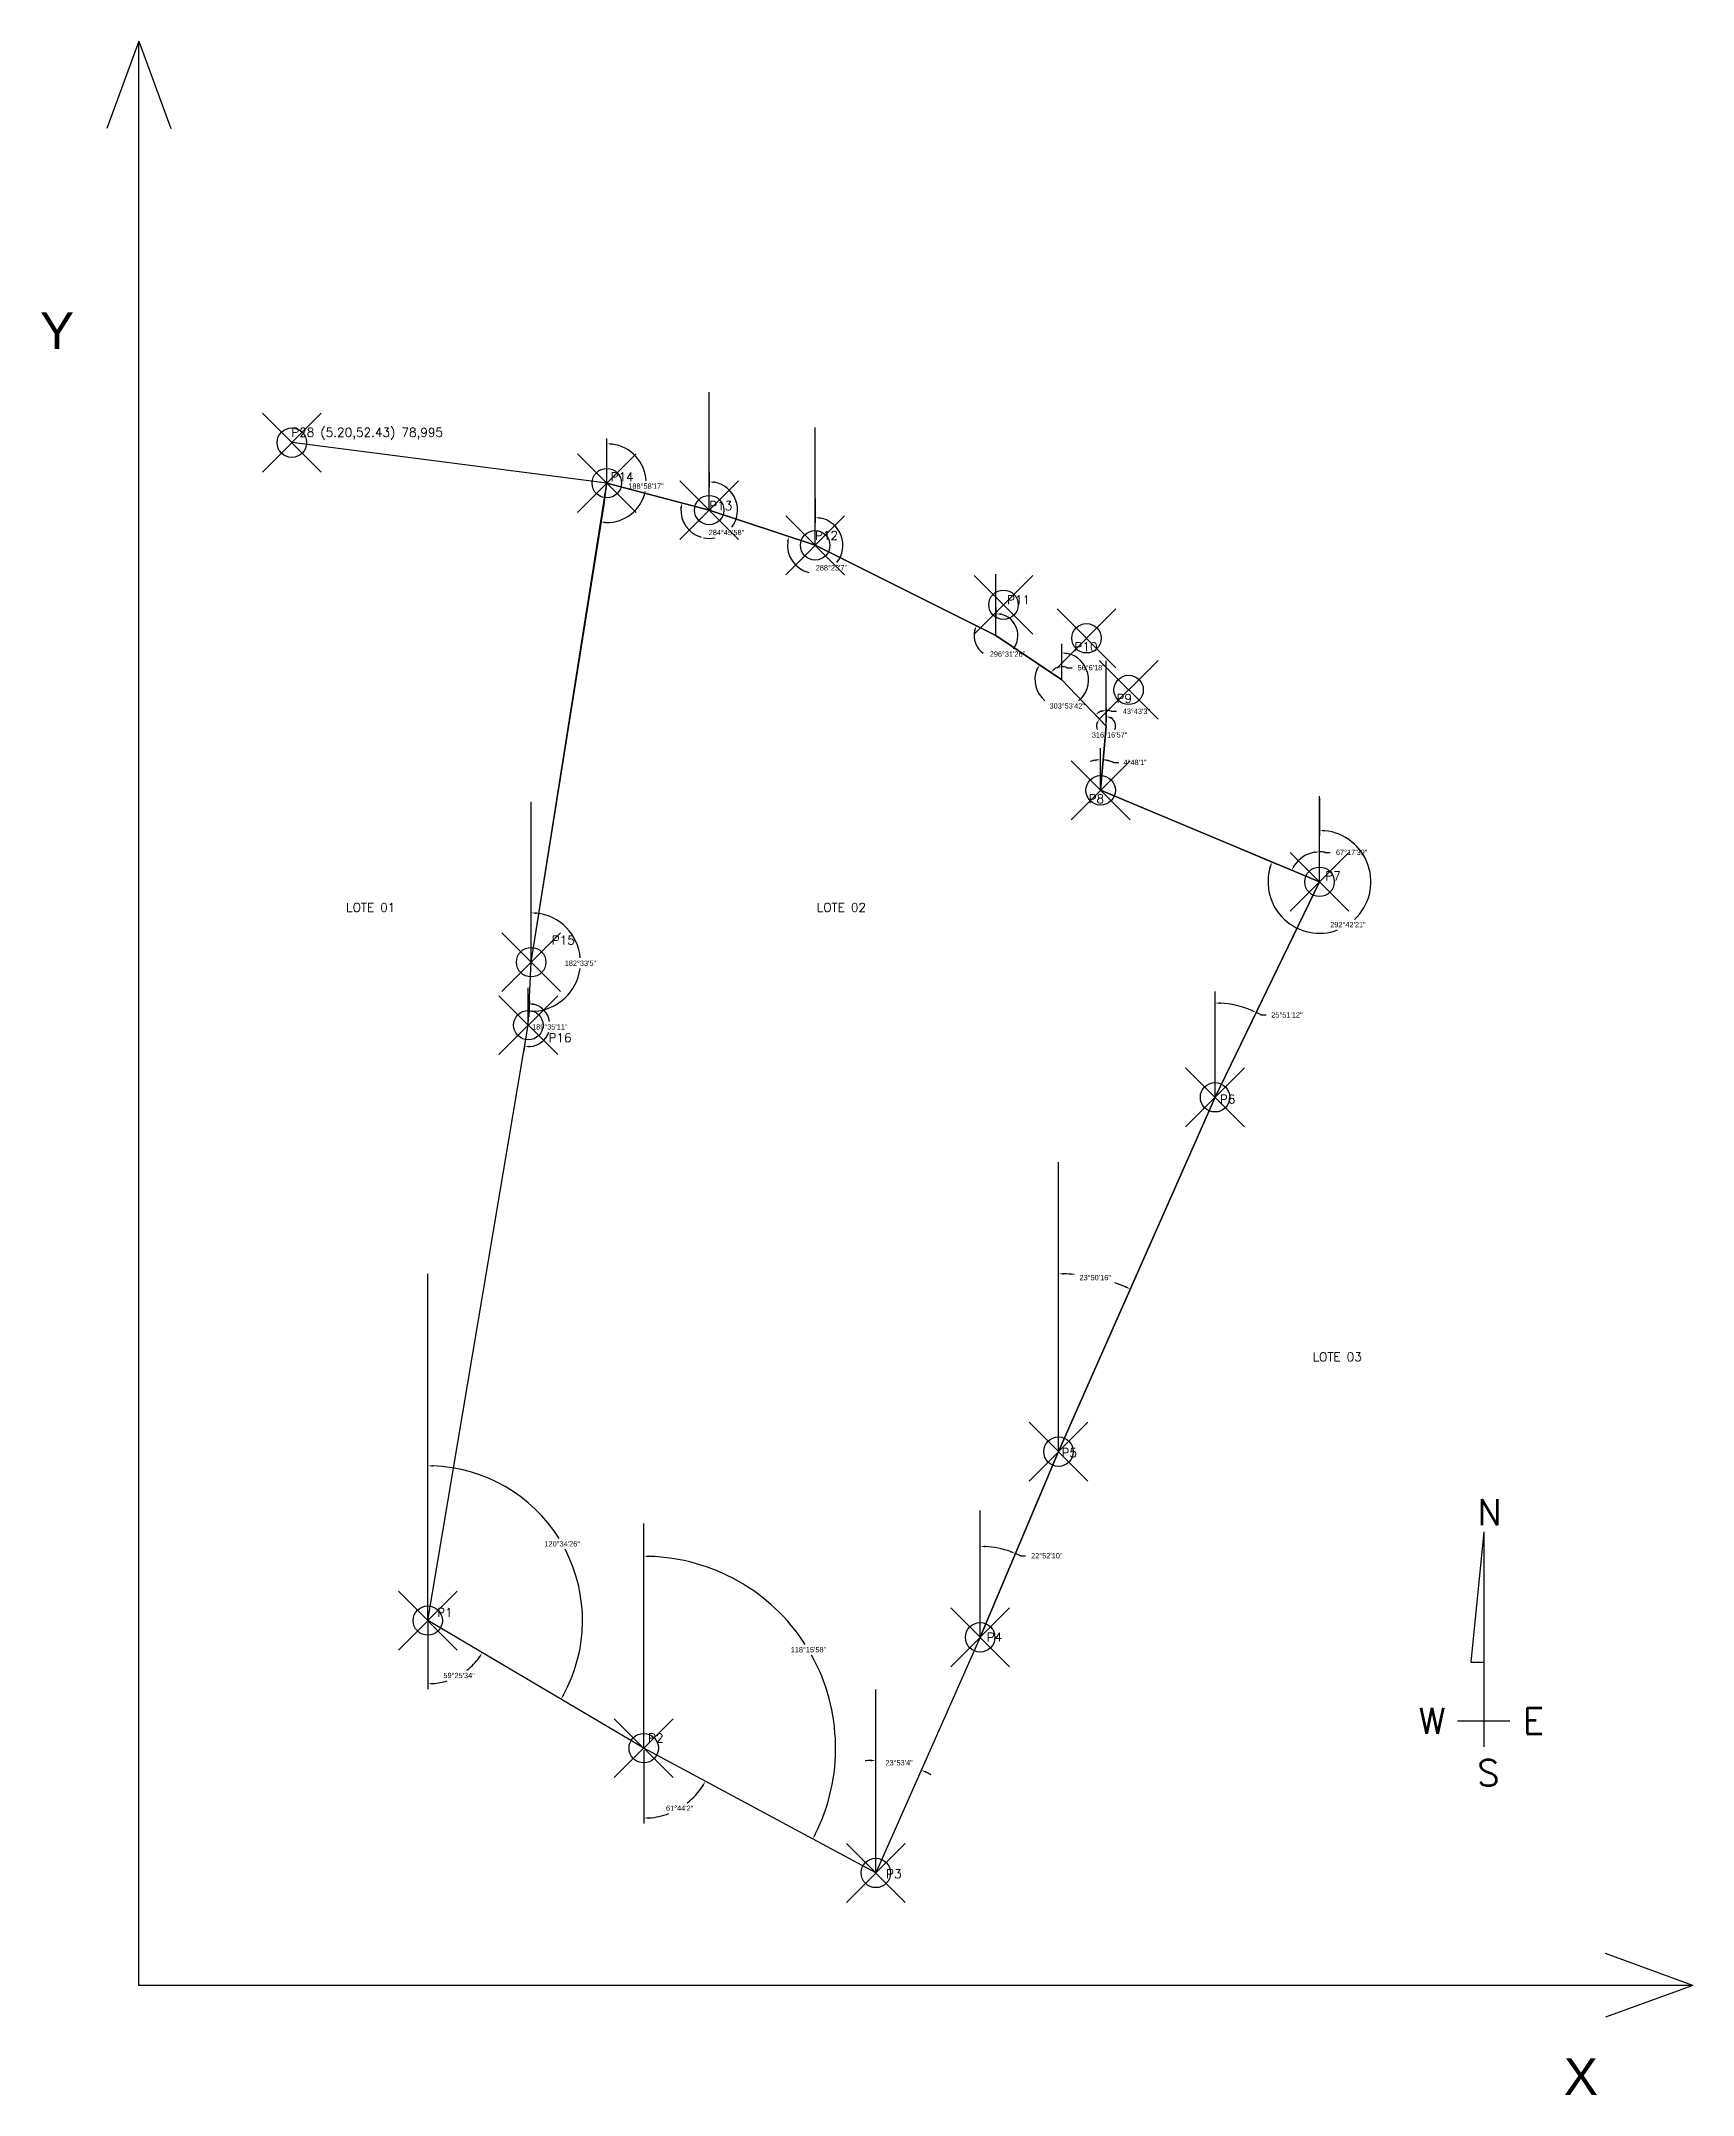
# Model space of a CAD drawing. Header units: inches. Extents: x 555647 to 1112117, y 8563097 to 17126483.
# Drawn here: x 556149.2 to 556205.3, y 8563210.8 to 8563280.6 of the extents above; entities that cross this region are included whole.
import ezdxf

# ---------------------------------------------------------------- set-up
doc = ezdxf.new("R2010")
doc.units = ezdxf.units.IN
doc.header["$MEASUREMENT"] = 0
doc.header["$PDMODE"] = 35
doc.header["$PDSIZE"] = -1
doc.linetypes.add('CONTINUO', pattern=[0])
for name, color, linetype in [('_CASA', 7, 'CONTINUO'), ('_MURO', 7, 'CONTINUO'), ('_PN', 7, 'CONTINUO'), ('MURO', 5, 'CONTINUO'), ('PORTÃO', 1, 'Continuous')]:
    doc.layers.add(name, color=color, linetype=linetype)
doc.styles.add('ARIAL', font='ARIAL', dxfattribs={"height": 0.2})
doc.styles.add('SIMPLEX', font='simplex.shx', dxfattribs={"height": 0.3})
doc.dimstyles.get("Standard").update_dxf_attribs({"dimtxt": 0.18, "dimasz": 0.18, "dimexe": 0.18, "dimexo": 0.0625, "dimgap": 0.09, "dimtad": 0, "dimtih": 1, "dimtoh": 1, "dimdec": 0, "dimzin": 0, "dimdsep": 46, "dimtxsty": 'Standard', "dimcen": 0.09, "dimaunit": 1, "dimadec": 3, "dimazin": 0, "dimtfac": 1, "dimtdec": 0, "dimtofl": 0, "dimtmove": 0, "dimatfit": 3, "dimfxl": 1, "dimtolj": 1, "dimtzin": 0, "dimarcsym": 0})

msp = doc.modelspace()

# ---------------------------------------------------------------- texts
at = {"color": 7, "style": 'ARIAL'}
for s, p in [('Y', (556149.173, 8563270.15)), ('X', (556200.948, 8563210.82))]:
    msp.add_text(s, height=1.248, rotation=359.99774, dxfattribs=at).set_placement(p)
at = {"layer": '_PN', "color": 7, "style": 'SIMPLEX'}
for s, p in [('LOTE 01', (556159.577, 8563251.023, 74.491)), ('LOTE 02', (556175.569, 8563251.023, 74.491)), ('LOTE 03', (556192.415, 8563235.751, 74.491))]:
    msp.add_text(s, height=0.3, dxfattribs=at).set_placement(p)

# ---------------------------------------------------------------- blocks, each defined once
blk = doc.blocks.new('SIMB_PONTO')
at = {"color": 0}
blk.add_point((0, 0), dxfattribs=at)
for tag in ['desc:', 'cota:', 'pto:']:
    blk.add_attdef(tag, (0, 0), '', height=1)
blk = doc.blocks.new('Norte2')
for p, q in [((0, 0.125), (0, -0.125)), ((0.28125, 0.0625), (0.28125, 0)), ((0.90625, 0), (0.28125, 0.0625)), ((0.90625, 0), (-0.125, 0))]:
    blk.add_line(p, q)
at = {"style": 'SIMPLEX'}
for s, p in [('W', (-0.0625, 0.3125)), ('S', (-0.3125, 0.03125)), ('N', (0.9375, 0.03125)), ('E', (-0.0625, -0.1875))]:
    blk.add_text(s, height=0.125, rotation=270, dxfattribs=at).set_placement(p)
blk = doc.blocks.new('*D62')
at = {"color": 0, "lineweight": -2, "transparency": 16777216}
for start, end in [(31.99767, 88.03882), (331.3874, 27.47943)]:
    blk.add_arc((556162.35, 8563226.939), 5.259, start, end, dxfattribs=at)
at = {"color": 0, "transparency": 16777216}
for points in [[(556162.529, 8563232.165), (556162.53, 8563232.225), (556162.35, 8563232.198)], [(556166.993, 8563224.406), (556166.941, 8563224.435), (556166.878, 8563224.264)]]:
    blk.add_solid(points, dxfattribs=at)
at = {"layer": 'Defpoints', "color": 0, "transparency": 16777216}
for p in [(556162.35, 8563238.722), (556167.535, 8563227.818), (556162.35, 8563226.939), (556162.35, 8563226.939), (556169.688, 8563222.604)]:
    blk.add_point(p, dxfattribs=at)
at = {"color": 0, "transparency": 16777216, "insert": (556166.917, 8563229.546), "char_height": 0.18, "attachment_point": 5}
blk.add_mtext('\\A1;120°34\'26"', dxfattribs=at)
blk = doc.blocks.new('*D63')
at = {"color": 0, "lineweight": -2, "transparency": 16777216}
for start, end in [(32.72794, 88.41827), (333.31549, 29.04128)]:
    blk.add_arc((556169.688, 8563222.604), 6.52, start, end, dxfattribs=at)
at = {"color": 0, "transparency": 16777216}
for points in [[(556169.867, 8563229.092), (556169.868, 8563229.152), (556169.688, 8563229.124)], [(556175.54, 8563219.662), (556175.487, 8563219.69), (556175.431, 8563219.516)]]:
    blk.add_solid(points, dxfattribs=at)
at = {"layer": 'Defpoints', "color": 0, "transparency": 16777216}
for p in [(556169.688, 8563230.237), (556176.085, 8563223.865), (556169.688, 8563222.604), (556169.688, 8563222.604), (556177.573, 8563218.364)]:
    blk.add_point(p, dxfattribs=at)
at = {"color": 0, "transparency": 16777216, "insert": (556175.285, 8563225.949), "char_height": 0.18, "attachment_point": 5}
blk.add_mtext('\\A1;118°15\'58"', dxfattribs=at)
blk = doc.blocks.new('*D64')
at = {"color": 0, "lineweight": -2, "transparency": 16777216}
for start, end in [(92.69657, 95.39314), (60.72246, 63.41903)]:
    blk.add_arc((556177.573, 8563218.364), 3.825, start, end, dxfattribs=at)
at = {"color": 0, "transparency": 16777216}
for points in [[(556177.392, 8563222.215), (556177.394, 8563222.155), (556177.573, 8563222.189)], [(556179.272, 8563221.758), (556179.297, 8563221.812), (556179.122, 8563221.861)]]:
    blk.add_solid(points, dxfattribs=at)
at = {"layer": 'Defpoints', "color": 0, "transparency": 16777216}
for p in [(556181.118, 8563226.37), (556177.573, 8563224.592), (556178.103, 8563222.152), (556177.573, 8563218.364), (556177.573, 8563218.364)]:
    blk.add_point(p, dxfattribs=at)
at = {"color": 0, "transparency": 16777216, "insert": (556178.365, 8563222.106), "char_height": 0.18, "attachment_point": 5}
blk.add_mtext('\\A1;23°53\'4"', dxfattribs=at)
blk = doc.blocks.new('*D65')
at = {"color": 0, "lineweight": -2, "transparency": 16777216}
blk.add_line((556182.483, 8563229.142), (556182.663, 8563229.142), dxfattribs=at)
for start, end in [(70.46988, 86.66056), (63.791, 67.13044)]:
    blk.add_arc((556181.118, 8563226.37), 3.089, start, end, dxfattribs=at)
at = {"color": 0, "transparency": 16777216}
for points in [[(556181.297, 8563229.424), (556181.299, 8563229.484), (556181.118, 8563229.459)], [(556182.162, 8563229.309), (556182.14, 8563229.253), (556182.319, 8563229.216)]]:
    blk.add_solid(points, dxfattribs=at)
at = {"layer": 'Defpoints', "color": 0, "transparency": 16777216}
for p in [(556183.78, 8563232.68), (556181.118, 8563230.679), (556181.528, 8563229.432), (556181.118, 8563226.37), (556181.118, 8563226.37)]:
    blk.add_point(p, dxfattribs=at)
at = {"color": 0, "transparency": 16777216, "insert": (556183.383, 8563229.142), "char_height": 0.18, "attachment_point": 5}
blk.add_mtext('\\A1;22°52\'10"', dxfattribs=at)
blk = doc.blocks.new('*D66')
at = {"color": 0, "lineweight": -2, "transparency": 16777216}
for start, end in [(84.98619, 88.29353), (67.86882, 71.5606)]:
    blk.add_arc((556183.78, 8563232.68), 6.044, start, end, dxfattribs=at)
at = {"color": 0, "transparency": 16777216}
for points in [[(556183.959, 8563238.691), (556183.96, 8563238.751), (556183.78, 8563238.724)], [(556186.068, 8563238.306), (556186.045, 8563238.251), (556186.222, 8563238.208)]]:
    blk.add_solid(points, dxfattribs=at)
at = {"layer": 'Defpoints', "color": 0, "transparency": 16777216}
for p in [(556189.1, 8563244.722), (556183.78, 8563242.517), (556185.435, 8563238.493), (556183.78, 8563232.68), (556183.78, 8563232.68)]:
    blk.add_point(p, dxfattribs=at)
at = {"color": 0, "transparency": 16777216, "insert": (556185.028, 8563238.593), "char_height": 0.18, "attachment_point": 5}
blk.add_mtext('\\A1;23°50\'16"', dxfattribs=at)
blk = doc.blocks.new('*D67')
at = {"color": 0, "lineweight": -2, "transparency": 16777216}
blk.add_line((556190.657, 8563247.521), (556190.837, 8563247.521), dxfattribs=at)
for start, end in [(67.36657, 86.77998), (60.92653, 64.14655)]:
    blk.add_arc((556189.1, 8563244.722), 3.203, start, end, dxfattribs=at)
at = {"color": 0, "transparency": 16777216}
for points in [[(556189.279, 8563247.89), (556189.281, 8563247.95), (556189.1, 8563247.925)], [(556190.345, 8563247.706), (556190.321, 8563247.651), (556190.497, 8563247.604)]]:
    blk.add_solid(points, dxfattribs=at)
at = {"layer": 'Defpoints', "color": 0, "transparency": 16777216}
for p in [(556192.648, 8563252.043), (556189.1, 8563248.314), (556189.58, 8563247.889), (556189.1, 8563244.722), (556189.1, 8563244.722)]:
    blk.add_point(p, dxfattribs=at)
at = {"color": 0, "transparency": 16777216, "insert": (556191.542, 8563247.521), "char_height": 0.18, "attachment_point": 5}
blk.add_mtext('\\A1;25°51\'12"', dxfattribs=at)
blk = doc.blocks.new('*D68')
at = {"color": 0, "lineweight": -2, "transparency": 16777216}
for p, q in [((556192.648, 8563254.889), (556192.648, 8563253.61)), ((556190.022, 8563253.141), (556191.202, 8563252.648))]:
    blk.add_line(p, q, dxfattribs=at)
for start, end in [(313.15802, 84.09616), (163.19807, 290.69712)]:
    blk.add_arc((556192.648, 8563252.043), 1.748, start, end, dxfattribs=at)
at = {"color": 0, "transparency": 16777216}
for points in [[(556192.826, 8563253.751), (556192.829, 8563253.811), (556192.648, 8563253.79)], [(556190.946, 8563252.558), (556191.003, 8563252.538), (556191.036, 8563252.717)]]:
    blk.add_solid(points, dxfattribs=at)
at = {"layer": 'Defpoints', "color": 0, "transparency": 16777216}
for p in [(556192.648, 8563254.951), (556189.964, 8563253.165), (556192.648, 8563252.043), (556192.191, 8563250.356)]:
    blk.add_point(p, dxfattribs=at)
at = {"color": 0, "transparency": 16777216, "insert": (556193.616, 8563250.588), "char_height": 0.18, "attachment_point": 5}
blk.add_mtext('\\A1;292°42\'21"', dxfattribs=at)
blk = doc.blocks.new('*D69')
at = {"color": 0, "lineweight": -2, "transparency": 16777216}
blk.add_line((556185.648, 8563256.101), (556185.828, 8563256.101), dxfattribs=at)
for start, end in [(99.90765, 109.8153), (65.30949, 85.19985), (65.38454, 75.29219)]:
    blk.add_arc((556185.212, 8563255.154), 1.042, start, end, dxfattribs=at)
at = {"color": 0, "transparency": 16777216}
for points in [[(556185.03, 8563256.21), (556185.035, 8563256.151), (556185.212, 8563256.196)], [(556185.472, 8563256.132), (556185.482, 8563256.192), (556185.299, 8563256.192)]]:
    blk.add_solid(points, dxfattribs=at)
at = {"layer": 'Defpoints', "color": 0, "transparency": 16777216}
for p in [(556185.396, 8563257.339), (556185.212, 8563256.588), (556185.241, 8563256.196), (556185.212, 8563255.154), (556185.212, 8563255.154)]:
    blk.add_point(p, dxfattribs=at)
at = {"color": 0, "transparency": 16777216, "insert": (556186.383, 8563256.101), "char_height": 0.18, "attachment_point": 5}
blk.add_mtext('\\A1;4°48\'1"', dxfattribs=at)
blk = doc.blocks.new('*D70')
at = {"color": 0, "lineweight": -2, "transparency": 16777216}
for p, q in [((556185.396, 8563257.929), (556185.396, 8563257.485)), ((556184.988, 8563257.765), (556185.294, 8563257.445))]:
    blk.add_line(p, q, dxfattribs=at)
for start, end in [(165.72894, 202.12562), (337.87438, 57.9886)]:
    blk.add_arc((556185.396, 8563257.339), 0.326, start, end, dxfattribs=at)
at = {"color": 0, "transparency": 16777216}
for points in [[(556185.053, 8563257.434), (556185.105, 8563257.404), (556185.17, 8563257.575)], [(556185.56, 8563257.587), (556185.577, 8563257.644), (556185.396, 8563257.665)]]:
    blk.add_solid(points, dxfattribs=at)
at = {"layer": 'Defpoints', "color": 0, "transparency": 16777216}
for p in [(556184.945, 8563257.81), (556185.396, 8563257.991), (556185.396, 8563257.339), (556185.71, 8563257.252)]:
    blk.add_point(p, dxfattribs=at)
at = {"color": 0, "transparency": 16777216, "insert": (556185.517, 8563257.036), "char_height": 0.18, "attachment_point": 5}
blk.add_mtext('\\A1;316°16\'57"', dxfattribs=at)
blk = doc.blocks.new('*D71')
at = {"color": 0, "lineweight": -2, "transparency": 16777216}
for p, q in [((556183.891, 8563259.738), (556183.891, 8563260.004)), ((556183.205, 8563259.373), (556182.985, 8563259.521))]:
    blk.add_line(p, q, dxfattribs=at)
for start, end in [(157.43314, 231.39049), (308.60951, 78.67181)]:
    blk.add_arc((556183.891, 8563258.912), 0.912, start, end, dxfattribs=at)
at = {"color": 0, "transparency": 16777216}
for points in [[(556183.023, 8563259.276), (556183.076, 8563259.248), (556183.134, 8563259.421)], [(556184.067, 8563259.776), (556184.073, 8563259.836), (556183.891, 8563259.824)]]:
    blk.add_solid(points, dxfattribs=at)
at = {"layer": 'Defpoints', "color": 0, "transparency": 16777216}
for p in [(556183.257, 8563259.338), (556183.891, 8563259.676), (556183.891, 8563258.912), (556184.785, 8563258.733)]:
    blk.add_point(p, dxfattribs=at)
at = {"color": 0, "transparency": 16777216, "insert": (556184.078, 8563258.02), "char_height": 0.18, "attachment_point": 5}
blk.add_mtext('\\A1;303°53\'42"', dxfattribs=at)
blk = doc.blocks.new('*D72')
at = {"color": 0, "lineweight": -2, "transparency": 16777216}
for p, q in [((556181.656, 8563261.372), (556181.656, 8563260.977)), ((556180.799, 8563260.842), (556181.152, 8563260.665))]:
    blk.add_line(p, q, dxfattribs=at)
for start, end in [(167.376, 234.32823), (322.52185, 76.10021)]:
    blk.add_arc((556181.656, 8563260.414), 0.744, start, end, dxfattribs=at)
at = {"color": 0, "transparency": 16777216}
for points in [[(556180.902, 8563260.586), (556180.959, 8563260.566), (556180.991, 8563260.746)], [(556181.831, 8563261.106), (556181.838, 8563261.165), (556181.656, 8563261.157)]]:
    blk.add_solid(points, dxfattribs=at)
at = {"layer": 'Defpoints', "color": 0, "transparency": 16777216}
for p in [(556181.656, 8563261.435), (556180.743, 8563260.87), (556181.656, 8563260.414), (556182.391, 8563260.299)]:
    blk.add_point(p, dxfattribs=at)
at = {"color": 0, "transparency": 16777216, "insert": (556182.047, 8563259.781), "char_height": 0.18, "attachment_point": 5}
blk.add_mtext('\\A1;296°31\'26"', dxfattribs=at)
blk = doc.blocks.new('*D73')
at = {"color": 0, "lineweight": -2, "transparency": 16777216}
for p, q in [((556175.514, 8563265.071), (556175.514, 8563264.242)), ((556174.004, 8563263.981), (556174.79, 8563263.72))]:
    blk.add_line(p, q, dxfattribs=at)
for start, end in [(321.67026, 79.05118), (172.56356, 256.94726)]:
    blk.add_arc((556175.514, 8563263.479), 0.943, start, end, dxfattribs=at)
at = {"color": 0, "transparency": 16777216}
for points in [[(556175.691, 8563264.375), (556175.697, 8563264.435), (556175.514, 8563264.422)], [(556174.55, 8563263.608), (556174.608, 8563263.594), (556174.619, 8563263.777)]]:
    blk.add_solid(points, dxfattribs=at)
at = {"layer": 'Defpoints', "color": 0, "transparency": 16777216}
for p in [(556175.514, 8563265.133), (556173.945, 8563264.001), (556175.514, 8563263.479), (556175.314, 8563262.557)]:
    blk.add_point(p, dxfattribs=at)
at = {"color": 0, "transparency": 16777216, "insert": (556176.066, 8563262.714), "char_height": 0.18, "attachment_point": 5}
blk.add_mtext('\\A1;288°23\'7"', dxfattribs=at)
blk = doc.blocks.new('*D74')
at = {"color": 0, "lineweight": -2, "transparency": 16777216}
for p, q in [((556171.913, 8563265.977), (556171.913, 8563265.458)), ((556170.655, 8563265.008), (556171.157, 8563264.875))]:
    blk.add_line(p, q, dxfattribs=at)
for start, end in [(322.7752, 79.26049), (175.97336, 253.81994), (258.31471, 281.68529)]:
    blk.add_arc((556171.913, 8563264.676), 0.962, start, end, dxfattribs=at)
at = {"color": 0, "transparency": 16777216}
for points in [[(556172.089, 8563265.591), (556172.095, 8563265.651), (556171.913, 8563265.638)], [(556170.924, 8563264.749), (556170.983, 8563264.739), (556170.983, 8563264.921)]]:
    blk.add_solid(points, dxfattribs=at)
at = {"layer": 'Defpoints', "color": 0, "transparency": 16777216}
for p in [(556171.913, 8563266.04), (556170.594, 8563265.024), (556171.913, 8563264.676), (556171.748, 8563263.729)]:
    blk.add_point(p, dxfattribs=at)
at = {"color": 0, "transparency": 16777216, "insert": (556172.5, 8563263.914), "char_height": 0.18, "attachment_point": 5}
blk.add_mtext('\\A1;284°45\'58"', dxfattribs=at)
blk = doc.blocks.new('*D75')
at = {"color": 0, "lineweight": -2, "transparency": 16777216}
for p, q in [((556168.433, 8563266.794), (556168.433, 8563267.112)), ((556168.246, 8563264.407), (556168.196, 8563264.093))]:
    blk.add_line(p, q, dxfattribs=at)
for start, end in [(3.22445, 82.29037), (268.73834, 347.72135)]:
    blk.add_arc((556168.433, 8563265.593), 1.339, start, end, dxfattribs=at)
at = {"color": 0, "transparency": 16777216}
for points in [[(556168.61, 8563266.89), (556168.614, 8563266.95), (556168.433, 8563266.932)], [(556168.401, 8563264.225), (556168.406, 8563264.285), (556168.224, 8563264.271)]]:
    blk.add_solid(points, dxfattribs=at)
at = {"layer": 'Defpoints', "color": 0, "transparency": 16777216}
for p in [(556168.433, 8563266.732), (556169.626, 8563266.201), (556168.433, 8563265.593), (556168.255, 8563264.469)]:
    blk.add_point(p, dxfattribs=at)
at = {"color": 0, "transparency": 16777216, "insert": (556169.767, 8563265.489), "char_height": 0.18, "attachment_point": 5}
blk.add_mtext('\\A1;188°58\'17"', dxfattribs=at)
blk = doc.blocks.new('*D76')
at = {"color": 0, "lineweight": -2, "transparency": 16777216}
for p, q in [((556165.863, 8563250.625), (556165.863, 8563251.168)), ((556165.804, 8563248.003), (556165.78, 8563247.461))]:
    blk.add_line(p, q, dxfattribs=at)
for start, end in [(4.88966, 83.83771), (273.6109, 352.54407)]:
    blk.add_arc((556165.863, 8563249.314), 1.674, start, end, dxfattribs=at)
at = {"color": 0, "transparency": 16777216}
for points in [[(556166.041, 8563250.948), (556166.044, 8563251.008), (556165.863, 8563250.988)], [(556165.968, 8563247.613), (556165.968, 8563247.673), (556165.788, 8563247.641)]]:
    blk.add_solid(points, dxfattribs=at)
at = {"layer": 'Defpoints', "color": 0, "transparency": 16777216}
for p in [(556165.863, 8563250.563), (556165.863, 8563249.314), (556165.807, 8563248.066), (556167.287, 8563248.434)]:
    blk.add_point(p, dxfattribs=at)
at = {"color": 0, "transparency": 16777216, "insert": (556167.537, 8563249.276), "char_height": 0.18, "attachment_point": 5}
blk.add_mtext('\\A1;182°33\'5"', dxfattribs=at)
blk = doc.blocks.new('*D77')
at = {"color": 0, "lineweight": -2, "transparency": 16777216}
for p, q in [((556165.767, 8563248.055), (556165.767, 8563247.725)), ((556165.621, 8563246.304), (556165.676, 8563246.63))]:
    blk.add_line(p, q, dxfattribs=at)
for start, end in [(9.34999, 75.8681), (274.54561, 340.75659)]:
    blk.add_arc((556165.767, 8563247.174), 0.732, start, end, dxfattribs=at)
at = {"color": 0, "transparency": 16777216}
for points in [[(556165.942, 8563247.853), (556165.95, 8563247.913), (556165.767, 8563247.905)], [(556165.824, 8563246.414), (556165.827, 8563246.474), (556165.646, 8563246.452)]]:
    blk.add_solid(points, dxfattribs=at)
at = {"layer": 'Defpoints', "color": 0, "transparency": 16777216}
for p in [(556165.767, 8563248.118), (556166.42, 8563247.504), (556165.767, 8563247.174), (556165.61, 8563246.243)]:
    blk.add_point(p, dxfattribs=at)
at = {"color": 0, "transparency": 16777216, "insert": (556166.496, 8563247.113), "char_height": 0.18, "attachment_point": 5}
blk.add_mtext('\\A1;189°35\'11"', dxfattribs=at)
blk = doc.blocks.new('*D110')
at = {"color": 0, "lineweight": -2, "transparency": 16777216}
blk.add_line((556162.35, 8563226.876), (556162.35, 8563224.609), dxfattribs=at)
for start, end in [(308.29908, 324.62734), (274.79888, 287.7774)]:
    blk.add_arc((556162.35, 8563226.939), 2.15, start, end, dxfattribs=at)
at = {"color": 0, "transparency": 16777216}
for points in [[(556164.078, 8563225.711), (556164.128, 8563225.678), (556164.201, 8563225.845)], [(556162.531, 8563224.767), (556162.528, 8563224.827), (556162.35, 8563224.789)]]:
    blk.add_solid(points, dxfattribs=at)
at = {"layer": 'Defpoints', "color": 0, "transparency": 16777216}
for p in [(556162.35, 8563238.722), (556162.35, 8563226.939), (556162.35, 8563226.939), (556163.078, 8563224.916), (556169.688, 8563222.604)]:
    blk.add_point(p, dxfattribs=at)
at = {"color": 0, "transparency": 16777216, "insert": (556163.415, 8563225.072), "char_height": 0.18, "attachment_point": 5}
blk.add_mtext('\\A1;59°25\'34"', dxfattribs=at)
blk = doc.blocks.new('*D111')
at = {"color": 0, "lineweight": -2, "transparency": 16777216}
blk.add_line((556169.688, 8563222.541), (556169.688, 8563220.046), dxfattribs=at)
for start, end in [(308.49572, 327.39503), (274.33873, 290.92181)]:
    blk.add_arc((556169.688, 8563222.604), 2.378, start, end, dxfattribs=at)
at = {"color": 0, "transparency": 16777216}
for points in [[(556171.665, 8563221.338), (556171.717, 8563221.308), (556171.782, 8563221.478)], [(556169.869, 8563220.203), (556169.867, 8563220.263), (556169.688, 8563220.226)]]:
    blk.add_solid(points, dxfattribs=at)
at = {"layer": 'Defpoints', "color": 0, "transparency": 16777216}
for p in [(556169.688, 8563230.237), (556169.688, 8563222.604), (556169.688, 8563222.604), (556170.523, 8563220.378), (556177.573, 8563218.364)]:
    blk.add_point(p, dxfattribs=at)
at = {"color": 0, "transparency": 16777216, "insert": (556170.908, 8563220.563), "char_height": 0.18, "attachment_point": 5}
blk.add_mtext('\\A1;61°44\'2"', dxfattribs=at)
blk = doc.blocks.new('*D112')
at = {"color": 0, "lineweight": -2, "transparency": 16777216}
blk.add_line((556192.827, 8563253.046), (556193.007, 8563253.046), dxfattribs=at)
for start, end in [(100.12732, 147.1669), (79.87268, 90)]:
    blk.add_arc((556192.648, 8563252.043), 1.02, start, end, dxfattribs=at)
at = {"color": 0, "transparency": 16777216}
for points in [[(556192.466, 8563253.076), (556192.471, 8563253.017), (556192.648, 8563253.062)], [(556191.817, 8563252.582), (556191.764, 8563252.609), (556191.707, 8563252.436)]]:
    blk.add_solid(points, dxfattribs=at)
at = {"layer": 'Defpoints', "color": 0, "transparency": 16777216}
for p in [(556185.212, 8563255.154), (556192.648, 8563254.951), (556191.928, 8563252.765), (556192.648, 8563252.043), (556192.648, 8563252.043)]:
    blk.add_point(p, dxfattribs=at)
at = {"color": 0, "transparency": 16777216, "insert": (556193.742, 8563253.046), "char_height": 0.18, "attachment_point": 5}
blk.add_mtext('\\A1;67°17\'39"', dxfattribs=at)
blk = doc.blocks.new('*D113')
at = {"color": 0, "lineweight": -2, "transparency": 16777216}
blk.add_line((556185.573, 8563257.839), (556185.753, 8563257.839), dxfattribs=at)
for start, end in [(109.53785, 114.1797), (70.46215, 90)]:
    blk.add_arc((556185.396, 8563257.339), 0.53, start, end, dxfattribs=at)
at = {"color": 0, "transparency": 16777216}
for points in [[(556185.195, 8563257.798), (556185.162, 8563257.847), (556185.029, 8563257.722)], [(556185.213, 8563257.868), (556185.223, 8563257.809), (556185.396, 8563257.869)]]:
    blk.add_solid(points, dxfattribs=at)
at = {"layer": 'Defpoints', "color": 0, "transparency": 16777216}
for p in [(556185.396, 8563259.551), (556183.891, 8563258.912), (556185.137, 8563257.802), (556185.396, 8563257.339), (556185.396, 8563257.339)]:
    blk.add_point(p, dxfattribs=at)
at = {"color": 0, "transparency": 16777216, "insert": (556186.428, 8563257.839), "char_height": 0.18, "attachment_point": 5}
blk.add_mtext('\\A1;43°43\'3"', dxfattribs=at)
blk = doc.blocks.new('*D114')
at = {"color": 0, "lineweight": -2, "transparency": 16777216}
blk.add_line((556184.067, 8563259.32), (556184.247, 8563259.32), dxfattribs=at)
for start, end in [(113.3926, 122.71235), (66.6074, 90)]:
    blk.add_arc((556183.891, 8563258.912), 0.444, start, end, dxfattribs=at)
at = {"color": 0, "transparency": 16777216}
for points in [[(556183.672, 8563259.264), (556183.63, 8563259.307), (556183.523, 8563259.16)], [(556183.709, 8563259.349), (556183.721, 8563259.29), (556183.891, 8563259.356)]]:
    blk.add_solid(points, dxfattribs=at)
at = {"layer": 'Defpoints', "color": 0, "transparency": 16777216}
for p in [(556181.656, 8563260.414), (556183.891, 8563260.126), (556183.622, 8563259.265), (556183.891, 8563258.912), (556183.891, 8563258.912)]:
    blk.add_point(p, dxfattribs=at)
at = {"color": 0, "transparency": 16777216, "insert": (556184.892, 8563259.32), "char_height": 0.18, "attachment_point": 5}
blk.add_mtext('\\A1;56°6\'18"', dxfattribs=at)

# ---------------------------------------------------------------- dimensions: what is measured, and where the dimension line sits
for base, center, p1, p2, picture, middle in [((556169.625525, 8563266.201295), (556168.432819, 8563265.59333), (556168.255323, 8563264.469016), (556168.432819, 8563266.731569), '*D75', (556169.767437, 8563265.48863)), ((556171.7482, 8563263.7286), (556171.9126, 8563264.6761), (556170.5942, 8563265.0236), (556171.9126, 8563266.0396), '*D74', (556172.4996, 8563263.9144)), ((556175.31422, 8563262.55709), (556175.5145, 8563263.47897), (556173.94486, 8563264.00067), (556175.5145, 8563265.13304), '*D73', (556176.06644, 8563262.71389)), ((556182.391092, 8563260.299357), (556181.656136, 8563260.413676), (556180.742678, 8563260.869583), (556181.656136, 8563261.434586), '*D72', (556182.047399, 8563259.781108)), ((556185.71027, 8563257.25189), (556185.39563, 8563257.33872), (556184.94474, 8563257.81026), (556185.39563, 8563257.99114), '*D70', (556185.51715, 8563257.03579)), ((556192.19137, 8563250.35561), (556192.64773, 8563252.04261), (556189.96446, 8563253.16537), (556192.64773, 8563254.95131), '*D68', (556193.61606, 8563250.58776)), ((556167.2873, 8563248.4337), (556165.8627, 8563249.3136), (556165.8071, 8563248.0657), (556165.8627, 8563250.5627), '*D76', (556167.5367, 8563249.2763)), ((556166.4204, 8563247.50364), (556165.76737, 8563247.1737), (556165.61013, 8563246.24265), (556165.76737, 8563248.11795), '*D77', (556166.49645, 8563247.11257))]:
    dim = msp.add_angular_dim_3p(base=base, center=center, p1=p1, p2=p2, dimstyle='Standard')
    dim.commit()
    dim.dimension.update_dxf_attribs({"geometry": picture, "text_midpoint": middle})
for base, line1, line2, picture, middle in [((556183.62152, 8563259.26473), ((556181.65614, 8563260.41368), (556183.89118, 8563258.91207)), ((556183.89118, 8563258.91207), (556183.89118, 8563260.12569)), '*D114', (556184.89245, 8563259.31953)), ((556185.1373, 8563257.80199), ((556183.89118, 8563258.91207), (556185.39563, 8563257.33872)), ((556185.39563, 8563257.33872), (556185.39563, 8563259.55072)), '*D113', (556186.42802, 8563257.83861)), ((556185.24125, 8563256.19569), ((556185.39563, 8563257.33872), (556185.21215, 8563255.15386)), ((556185.21215, 8563255.15386), (556185.21215, 8563256.5879)), '*D69', (556186.38251, 8563256.10081)), ((556191.9284, 8563252.7654), ((556185.2122, 8563255.1539), (556192.6477, 8563252.0426)), ((556192.6477, 8563252.0426), (556192.6477, 8563254.9513)), '*D112', (556193.742, 8563253.0464)), ((556189.58021, 8563247.88879), ((556192.64773, 8563252.04261), (556189.10023, 8563244.72168)), ((556189.10023, 8563244.72168), (556189.10023, 8563248.31367)), '*D67', (556191.5418, 8563247.52133)), ((556185.43458, 8563238.49259), ((556183.77965, 8563232.67976), (556183.77965, 8563242.51701)), ((556189.10023, 8563244.72168), (556183.77965, 8563232.67976)), '*D66', (556185.02786, 8563238.59329)), ((556167.53494, 8563227.81755), ((556169.68779, 8563222.60386), (556162.3499, 8563226.93894)), ((556162.3499, 8563226.93894), (556162.3499, 8563238.72228)), '*D62', (556166.9174, 8563229.54558)), ((556163.0784, 8563224.91642), ((556162.3499, 8563226.93894), (556162.3499, 8563238.72228)), ((556169.68779, 8563222.60386), (556162.3499, 8563226.93894)), '*D110', (556163.41543, 8563225.07187)), ((556181.5282, 8563229.4318), ((556183.7797, 8563232.6798), (556181.1184, 8563226.3704)), ((556181.1184, 8563226.3704), (556181.1184, 8563230.6792)), '*D65', (556183.3826, 8563229.1416)), ((556176.08503, 8563223.86542), ((556177.5731, 8563218.36404), (556169.68779, 8563222.60386)), ((556169.68779, 8563222.60386), (556169.68779, 8563230.23666)), '*D63', (556175.28469, 8563225.94914)), ((556170.52347, 8563220.37797), ((556169.68779, 8563222.60386), (556169.68779, 8563230.23666)), ((556177.5731, 8563218.36404), (556169.68779, 8563222.60386)), '*D111', (556170.9076, 8563220.56302)), ((556178.1029, 8563222.1521), ((556181.1184, 8563226.3704), (556177.5731, 8563218.364)), ((556177.5731, 8563218.364), (556177.5731, 8563224.5923)), '*D64', (556178.3646, 8563222.1062))]:
    dim = msp.add_angular_dim_2l(base=base, line1=line1, line2=line2, dimstyle='Standard')
    dim.commit()
    dim.dimension.update_dxf_attribs({"geometry": picture, "text_midpoint": middle})
dim = msp.add_angular_dim_3p(base=(556184.7854, 8563258.73341), center=(556183.89118, 8563258.91207), p1=(556183.25723, 8563259.33799), p2=(556183.89118, 8563259.67581), dimstyle='Standard')
dim.commit()
dim.dimension.update_dxf_attribs({"geometry": '*D71', "text_midpoint": (556184.07792, 8563258.0195), "dimtype": 165})

# ---------------------------------------------------------------- linework, layer by layer
for p, q in [((556152.53, 8563280.615), (556151.444, 8563277.642)), ((556152.53, 8563214.542), (556152.53, 8563280.615)), ((556152.53, 8563280.615), (556153.616, 8563277.642)), ((556171.913, 8563264.676), (556171.913, 8563268.678)), ((556168.433, 8563265.593), (556168.433, 8563266.868)), ((556175.514, 8563263.479), (556175.514, 8563267.483)), ((556181.656, 8563260.414), (556181.656, 8563262.495)), ((556183.891, 8563258.912), (556183.891, 8563260.126)), ((556185.396, 8563257.339), (556185.396, 8563259.551)), ((556185.212, 8563255.154), (556185.212, 8563256.588)), ((556165.863, 8563249.314), (556165.863, 8563254.761)), ((556192.648, 8563252.043), (556192.648, 8563254.951)), ((556165.767, 8563247.174), (556165.767, 8563248.446)), ((556189.1, 8563244.722), (556189.1, 8563248.314)), ((556183.78, 8563232.68), (556183.78, 8563242.517)), ((556162.35, 8563226.939), (556162.35, 8563238.722)), ((556181.118, 8563226.37), (556181.118, 8563230.679)), ((556169.688, 8563222.604), (556169.688, 8563230.237)), ((556177.573, 8563218.364), (556177.573, 8563224.592)), ((556205.337, 8563214.542), (556202.364, 8563215.628)), ((556205.337, 8563214.542), (556152.53, 8563214.542)), ((556205.337, 8563214.542), (556202.364, 8563213.457))]:
    msp.add_line(p, q)
for points in [[(556192.648, 8563252.043), (556189.1, 8563244.722), (556183.78, 8563232.68), (556181.118, 8563226.37), (556177.573, 8563218.364), (556169.688, 8563222.604), (556162.35, 8563226.939), (556165.767, 8563247.174), (556165.863, 8563249.314), (556168.433, 8563265.593), (556168.433, 8563265.593), (556171.913, 8563264.676), (556175.514, 8563263.479), (556181.656, 8563260.414), (556183.891, 8563258.912), (556185.396, 8563257.339), (556185.212, 8563255.154), (556192.648, 8563252.043)], [(556185.212, 8563255.154), (556185.396, 8563257.339), (556183.891, 8563258.912), (556181.656, 8563260.414), (556175.514, 8563263.479), (556171.913, 8563264.676), (556168.433, 8563265.593)]]:
    msp.add_lwpolyline(points)
at = {"layer": 'MURO'}
msp.add_line((556168.433, 8563265.593), (556157.731, 8563266.969), dxfattribs=at)
for points in [[(556181.118, 8563226.37), (556177.573, 8563218.364), (556169.688, 8563222.604), (556162.35, 8563226.939), (556165.767, 8563247.174), (556165.863, 8563249.314), (556168.338, 8563264.857), (556168.433, 8563265.593)], [(556181.118, 8563226.37), (556183.78, 8563232.68), (556189.1, 8563244.722), (556192.648, 8563252.043)]]:
    msp.add_lwpolyline(points, dxfattribs=at)
at = {"layer": 'PORTÃO'}
msp.add_line((556192.648, 8563252.043), (556185.212, 8563255.154), dxfattribs=at)

# ---------------------------------------------------------------- block references
at = {"xscale": 7.086614173228346, "yscale": 7.086614173228346, "zscale": 7.086614173228346, "rotation": 90}
msp.add_blockref('Norte2', (556198.229, 8563223.534), dxfattribs=at)
at = {"layer": '_CASA', "color": 3}
ref = msp.add_blockref('SIMB_PONTO', (556189.1, 8563244.722, 74.417), dxfattribs=at)
ref.add_attrib('COTA', 'P6 ', (556189.263, 8563244.509, 74.417), dxfattribs={"layer": '0', "color": 7, "height": 0.3, "style": 'SIMPLEX'})
at = {"layer": '_MURO', "color": 3}
ref = msp.add_blockref('SIMB_PONTO', (556157.731, 8563266.969, 78.995), dxfattribs=at)
ref.add_attrib('COTA', 'P28 (5.20,52.43) 78,995', (556157.712, 8563267.168, 78.995), dxfattribs={"layer": '0', "color": 7, "height": 0.3, "style": 'SIMPLEX'})
ref = msp.add_blockref('SIMB_PONTO', (556168.433, 8563265.593, 77.853), dxfattribs=at)
ref.add_attrib('COTA', 'P14 ', (556168.561, 8563265.654, 77.853), dxfattribs={"layer": '0', "color": 7, "height": 0.3, "style": 'SIMPLEX'})
ref = msp.add_blockref('SIMB_PONTO', (556171.913, 8563264.676, 77.312), dxfattribs=at)
ref.add_attrib('COTA', 'P13 ', (556171.913, 8563264.676), dxfattribs={"layer": '0', "color": 7, "height": 0.3, "style": 'SIMPLEX'})
ref = msp.add_blockref('SIMB_PONTO', (556175.514, 8563263.479, 76.848), dxfattribs=at)
ref.add_attrib('COTA', 'P12 ', (556175.505, 8563263.663, 76.848), dxfattribs={"layer": '0', "color": 7, "height": 0.3, "style": 'SIMPLEX'})
ref = msp.add_blockref('SIMB_PONTO', (556181.913, 8563261.459, 76.045), dxfattribs=at)
ref.add_attrib('COTA', 'P11 ', (556182.03, 8563261.477, 76.045), dxfattribs={"layer": '0', "color": 7, "height": 0.3, "style": 'SIMPLEX'})
ref = msp.add_blockref('SIMB_PONTO', (556184.733, 8563260.321, 75.693), dxfattribs=at)
ref.add_attrib('COTA', 'P10 ', (556184.323, 8563259.881, 75.693), dxfattribs={"layer": '0', "color": 7, "height": 0.3, "style": 'SIMPLEX'})
ref = msp.add_blockref('SIMB_PONTO', (556186.162, 8563258.566, 75.342), dxfattribs=at)
ref.add_attrib('COTA', 'P9 ', (556185.752, 8563258.126, 75.342), dxfattribs={"layer": '0', "color": 7, "height": 0.3, "style": 'SIMPLEX'})
ref = msp.add_blockref('SIMB_PONTO', (556185.212, 8563255.154, 74.402), dxfattribs=at)
ref.add_attrib('COTA', 'P8 ', (556184.802, 8563254.714, 74.402), dxfattribs={"layer": '0', "color": 7, "height": 0.3, "style": 'SIMPLEX'})
ref = msp.add_blockref('SIMB_PONTO', (556192.648, 8563252.043, 74.278), dxfattribs=at)
ref.add_attrib('COTA', 'P7 ', (556192.845, 8563252.094, 74.278), dxfattribs={"layer": '0', "color": 7, "height": 0.3, "style": 'SIMPLEX'})
ref = msp.add_blockref('SIMB_PONTO', (556165.863, 8563249.314, 75.877), dxfattribs=at)
ref.add_attrib('COTA', 'P15 ', (556166.563, 8563249.909, -0.077), dxfattribs={"layer": '0', "color": 7, "height": 0.3, "style": 'SIMPLEX'})
ref = msp.add_blockref('SIMB_PONTO', (556165.767, 8563247.174, 68.895), dxfattribs=at)
ref.add_attrib('COTA', 'P16 ', (556166.452, 8563246.595, 68.895), dxfattribs={"layer": '0', "color": 7, "height": 0.3, "style": 'SIMPLEX'})
ref = msp.add_blockref('SIMB_PONTO', (556183.78, 8563232.68, 69.559), dxfattribs=at)
ref.add_attrib('COTA', 'P5 ', (556183.883, 8563232.493, 69.559), dxfattribs={"layer": '0', "color": 7, "height": 0.3, "style": 'SIMPLEX'})
ref = msp.add_blockref('SIMB_PONTO', (556162.35, 8563226.939, 62.547), dxfattribs=at)
ref.add_attrib('COTA', 'P1 ', (556162.669, 8563227.064, 62.547), dxfattribs={"layer": '0', "color": 7, "height": 0.3, "style": 'SIMPLEX'})
ref = msp.add_blockref('SIMB_PONTO', (556181.118, 8563226.37, 65.821), dxfattribs=at)
ref.add_attrib('COTA', 'P4 ', (556181.343, 8563226.227, 65.821), dxfattribs={"layer": '0', "color": 7, "height": 0.3, "style": 'SIMPLEX'})
ref = msp.add_blockref('SIMB_PONTO', (556169.688, 8563222.604, 62.119), dxfattribs=at)
ref.add_attrib('COTA', 'P2', (556169.833, 8563222.798), dxfattribs={"layer": '0', "color": 7, "height": 0.3, "style": 'SIMPLEX'})
ref = msp.add_blockref('SIMB_PONTO', (556177.573, 8563218.364, 62.977), dxfattribs=at)
ref.add_attrib('COTA', 'P3', (556177.924, 8563218.183, 62.977), dxfattribs={"layer": '0', "color": 7, "height": 0.3, "style": 'SIMPLEX'})

msp.set_redraw_order([(e.dxf.handle, doc.entitydb.next_handle()) for e in msp.query("TEXT MTEXT ATTDEF DIMENSION ARC_DIMENSION")])  # texts and dimensions are drawn at this point

doc.saveas('drawing.dxf')
